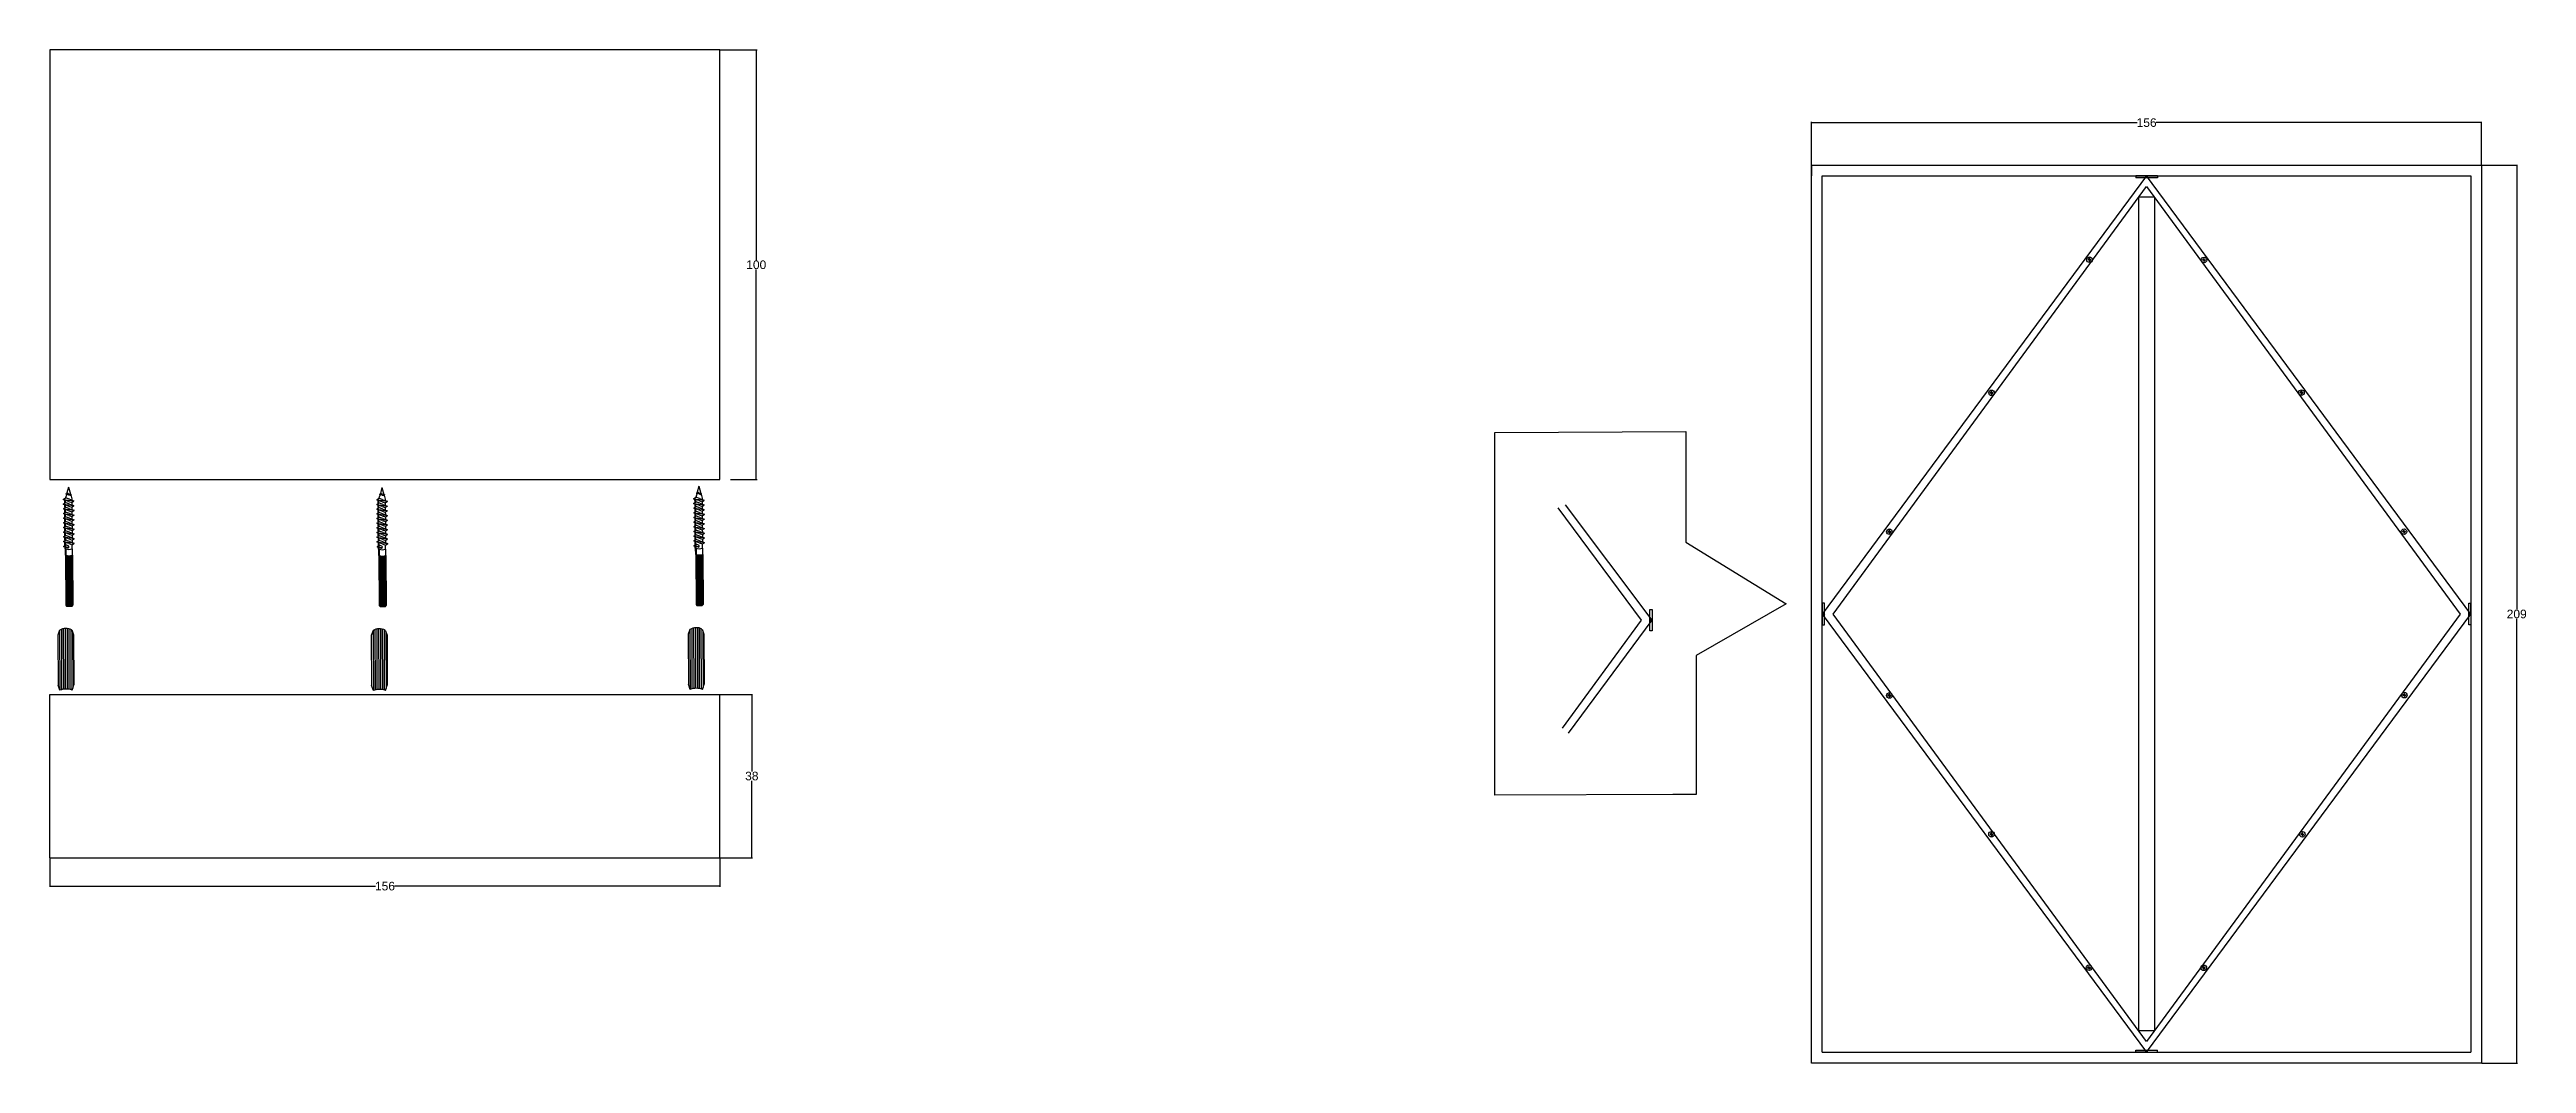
# Model space of a CAD drawing. Header units: inches. Extents: x -8 to 1551, y -417 to 323.
# Drawn here: x 42 to 618, y -354 to -118 of the extents above; entities that cross this region are included whole.
import ezdxf

# ---------------------------------------------------------------- set-up
doc = ezdxf.new("R2010")
doc.units = ezdxf.units.IN
doc.header["$MEASUREMENT"] = 0
doc.linetypes.add('HIDDEN', pattern=[0.375, 0.25, -0.125])
doc.layers.add('NASCOSTE', color=1, linetype='HIDDEN')
doc.layers.add('OGGETTO', color=7, linetype='Continuous')
doc.styles.get("Standard").update_dxf_attribs({"font": 'Arial.ttf'})
doc.dimstyles.get("Standard").update_dxf_attribs({"dimtxt": 0.18, "dimasz": 0.18, "dimexe": 0.18, "dimexo": 0.0625, "dimgap": 0.09, "dimtad": 0, "dimtih": 1, "dimtoh": 1, "dimdec": 4, "dimzin": 0, "dimdsep": 46, "dimtxsty": 'Standard', "dimcen": 0.09, "dimadec": 0, "dimazin": 0, "dimtfac": 1, "dimtdec": 4, "dimtofl": 0, "dimtmove": 0, "dimatfit": 3, "dimfxl": 1, "dimtolj": 1, "dimtzin": 0, "dimarcsym": 0})

msp = doc.modelspace()

# ---------------------------------------------------------------- blocks, each defined once
blk = doc.blocks.new('Vite a croce a testa troncoconica - 10 mm da sopra')
at = {"color": 0, "linetype": 'Continuous'}
for p, q in [((-0.9, 0.9), (-5, 0.9)), ((-0.9, 0.9), (-0.9, 5)), ((0.9, 0.9), (-0.9, 0.9)), ((-0.9, 0.9), (-0.9, -0.9)), ((0.9, 0.9), (0.9, 5)), ((0.9, 0.9), (5, 0.9)), ((0.9, 0.9), (0.9, -0.9)), ((-0.9, -0.9), (-5, -0.9)), ((0.9, -0.9), (-0.9, -0.9)), ((-0.9, -0.9), (-0.9, -5)), ((0.9, -0.9), (0.9, -5)), ((0.9, -0.9), (5, -0.9))]:
    blk.add_line(p, q, dxfattribs=at)
blk.add_circle((0, 0), 9.84, dxfattribs=at)
for start, end in [(169.75965, 190.24035), (79.75965, 100.24035), (349.75965, 10.24035), (259.75965, 280.24035)]:
    blk.add_arc((0, 0), 5.09, start, end, dxfattribs=at)
blk = doc.blocks.new('_ArchTick')
at = {"color": 0, "linetype": 'ByBlock', "const_width": 0.15}
blk.add_lwpolyline([(-0.5, -0.5), (0.5, 0.5)], dxfattribs=at)
blk = doc.blocks.new('*D10')
at = {"color": 0, "lineweight": -2, "transparency": 16777216}
for p, q in [((41.85, -306.38), (41.85, -313.12)), ((197.85, -306.38), (197.85, -313.12)), ((41.85, -312.94), (117.64, -312.94)), ((197.85, -312.94), (122.05, -312.94))]:
    blk.add_line(p, q, dxfattribs=at)
at = {"layer": 'Defpoints', "color": 0, "transparency": 16777216}
for p in [(41.85, -306.31), (197.85, -306.31), (197.85, -312.94)]:
    blk.add_point(p, dxfattribs=at)
at = {"color": 0, "lineweight": -2, "transparency": 16777216, "xscale": 0.18, "yscale": 0.18, "zscale": 0.18, "rotation": 180}
blk.add_blockref('_ArchTick', (41.85, -312.94), dxfattribs=at)
at = {"color": 0, "lineweight": -2, "transparency": 16777216, "xscale": 0.18, "yscale": 0.18, "zscale": 0.18}
blk.add_blockref('_ArchTick', (197.85, -312.94), dxfattribs=at)
at = {"color": 0, "transparency": 16777216, "insert": (119.85, -312.94), "char_height": 2, "attachment_point": 5}
blk.add_mtext('\\A1;156', dxfattribs=at)
blk = doc.blocks.new('*D11')
at = {"color": 0, "lineweight": -2, "transparency": 16777216}
for p, q in [((197.91, -268.31), (205.44, -268.31)), ((205.26, -268.31), (205.26, -286.21)), ((205.26, -306.31), (205.26, -288.42)), ((197.91, -306.31), (205.44, -306.31))]:
    blk.add_line(p, q, dxfattribs=at)
at = {"layer": 'Defpoints', "color": 0, "transparency": 16777216}
for p in [(197.85, -268.31), (205.26, -268.31), (197.85, -306.31)]:
    blk.add_point(p, dxfattribs=at)
at = {"color": 0, "lineweight": -2, "transparency": 16777216, "xscale": 0.18, "yscale": 0.18, "zscale": 0.18}
for p, rotation in [((205.26, -268.31), 90), ((205.26, -306.31), 270)]:
    blk.add_blockref('_ArchTick', p, dxfattribs=dict(at, rotation=rotation))
at = {"color": 0, "transparency": 16777216, "insert": (205.26, -287.31), "char_height": 2, "attachment_point": 5}
blk.add_mtext('\\A1;38', dxfattribs=at)
blk = doc.blocks.new('*D12')
at = {"color": 0, "lineweight": -2, "transparency": 16777216}
for p, q in [((197.91, -118.31), (206.47, -118.31)), ((206.29, -118.31), (206.29, -167.21)), ((206.29, -218.31), (206.29, -169.42)), ((200.32, -218.31), (206.47, -218.31))]:
    blk.add_line(p, q, dxfattribs=at)
at = {"layer": 'Defpoints', "color": 0, "transparency": 16777216}
for p in [(197.85, -118.31), (206.29, -118.31), (200.26, -218.31)]:
    blk.add_point(p, dxfattribs=at)
at = {"color": 0, "lineweight": -2, "transparency": 16777216, "xscale": 0.18, "yscale": 0.18, "zscale": 0.18}
for p, rotation in [((206.29, -118.31), 90), ((206.29, -218.31), 270)]:
    blk.add_blockref('_ArchTick', p, dxfattribs=dict(at, rotation=rotation))
at = {"color": 0, "transparency": 16777216, "insert": (206.29, -168.31), "char_height": 2, "attachment_point": 5}
blk.add_mtext('\\A1;100', dxfattribs=at)
blk = doc.blocks.new('*D13')
at = {"color": 0, "lineweight": -2, "transparency": 16777216}
for p, q in [((452, -145.04), (452, -135.05)), ((452, -135.23), (527.8, -135.23)), ((608, -135.23), (532.21, -135.23)), ((608, -145.04), (608, -135.05))]:
    blk.add_line(p, q, dxfattribs=at)
at = {"layer": 'Defpoints', "color": 0, "transparency": 16777216}
for p in [(608, -135.23), (452, -145.1), (608, -145.1)]:
    blk.add_point(p, dxfattribs=at)
at = {"color": 0, "lineweight": -2, "transparency": 16777216, "xscale": 0.18, "yscale": 0.18, "zscale": 0.18, "rotation": 180}
blk.add_blockref('_ArchTick', (452, -135.23), dxfattribs=at)
at = {"color": 0, "lineweight": -2, "transparency": 16777216, "xscale": 0.18, "yscale": 0.18, "zscale": 0.18}
blk.add_blockref('_ArchTick', (608, -135.23), dxfattribs=at)
at = {"color": 0, "transparency": 16777216, "insert": (530, -135.23), "char_height": 2, "attachment_point": 5}
blk.add_mtext('\\A1;156', dxfattribs=at)
blk = doc.blocks.new('*D14')
at = {"color": 0, "lineweight": -2, "transparency": 16777216}
for p, q in [((608.07, -145.1), (616.35, -145.1)), ((616.17, -145.1), (616.17, -248.5)), ((616.17, -354.1), (616.17, -250.7)), ((608.07, -354.1), (616.35, -354.1))]:
    blk.add_line(p, q, dxfattribs=at)
at = {"layer": 'Defpoints', "color": 0, "transparency": 16777216}
for p in [(608, -145.1), (616.17, -145.1), (608, -354.1)]:
    blk.add_point(p, dxfattribs=at)
at = {"color": 0, "lineweight": -2, "transparency": 16777216, "xscale": 0.18, "yscale": 0.18, "zscale": 0.18}
for p, rotation in [((616.17, -145.1), 90), ((616.17, -354.1), 270)]:
    blk.add_blockref('_ArchTick', p, dxfattribs=dict(at, rotation=rotation))
at = {"color": 0, "transparency": 16777216, "insert": (616.17, -249.6), "char_height": 2, "attachment_point": 5}
blk.add_mtext('\\A1;209', dxfattribs=at)

# ---------------------------------------------------------------- dimensions: what is measured, and where the dimension line sits
for base, p1, p2, picture, middle in [((206.29, -118.31), (200.26, -218.31), (197.85, -118.31), '*D12', (206.29, -168.31)), ((205.26, -268.31), (197.85, -306.31), (197.85, -268.31), '*D11', (205.26, -287.31))]:
    dim = msp.add_linear_dim(base=base, p1=p1, p2=p2, angle=90, dimstyle='Standard', override={"dimtxt": 2, "dimdec": 0, "dimblk1": 'ArchTick', "dimblk2": 'ArchTick', "dimsah": 1})
    dim.commit()
    dim.dimension.update_dxf_attribs({"geometry": picture, "text_midpoint": middle, "dimtype": 160})
dim = msp.add_linear_dim(base=(608, -135.23), p1=(452, -145.1), p2=(608, -145.1), dimstyle='Standard', override={"dimtxt": 2, "dimdec": 0, "dimblk1": 'ArchTick', "dimblk2": 'ArchTick', "dimsah": 1})
dim.commit()
dim.dimension.update_dxf_attribs({"geometry": '*D13', "text_midpoint": (530, -135.23)})
dim = msp.add_linear_dim(base=(616.17, -145.1), p1=(608, -354.1), p2=(608, -145.1), angle=90, dimstyle='Standard', override={"dimtxt": 2, "dimdec": 0, "dimblk1": 'ArchTick', "dimblk2": 'ArchTick', "dimsah": 1})
dim.commit()
dim.dimension.update_dxf_attribs({"geometry": '*D14', "text_midpoint": (616.17, -249.6)})
dim = msp.add_linear_dim(base=(197.85, -312.94), p1=(41.85, -306.31), p2=(197.85, -306.31), dimstyle='Standard', override={"dimtxt": 2, "dimdec": 0, "dimblk1": 'ArchTick', "dimblk2": 'ArchTick', "dimsah": 1})
dim.commit()
dim.dimension.update_dxf_attribs({"geometry": '*D10', "text_midpoint": (119.85, -312.94), "dimtype": 160})

# ---------------------------------------------------------------- linework, layer by layer
for p, q in [((197.85, -118.31), (41.85, -118.31)), ((41.85, -118.31), (41.85, -218.31)), ((197.85, -218.31), (197.85, -118.31)), ((452, -145.1), (608, -145.1)), ((452, -354.1), (452, -145.1)), ((452, -145.1), (452, -147.6)), ((454.5, -147.6), (605.5, -147.6)), ((454.5, -351.6), (454.5, -147.6)), ((530, -147.6), (454.5, -249.6)), ((532.5, -147.6), (527.5, -147.6)), ((527.5, -147.6), (527.5, -148.1)), ((532.5, -148.1), (527.5, -148.1)), ((605.5, -249.6), (530, -147.6)), ((530, -147.6), (532.5, -147.6)), ((532.5, -147.6), (532.5, -148.1)), ((605.5, -147.6), (605.5, -351.6)), ((608, -145.1), (608, -354.1)), ((457, -249.6), (530, -150.1)), ((531.84, -152.6), (528.17, -152.6)), ((528.17, -346.6), (528.17, -152.6)), ((530, -150.1), (603, -249.6)), ((531.84, -152.6), (531.84, -346.6)), ((378.23, -207.31), (422.69, -207.12)), ((378.23, -291.77), (378.23, -207.31)), ((422.69, -207.12), (422.69, -232.88)), ((41.85, -218.31), (197.85, -218.31)), ((392.91, -224.85), (412.35, -251.02)), ((414.85, -251.02), (394.73, -224.16)), ((422.69, -232.88), (446.07, -247.26)), ((446.07, -247.26), (425.09, -259.24)), ((454.5, -249.6), (454.5, -247.1)), ((454.5, -247.1), (454.5, -252.1)), ((455, -247.1), (454.5, -247.1)), ((455, -252.1), (455, -247.1)), ((605, -252.1), (605, -247.1)), ((605, -247.1), (605.5, -247.1)), ((605.5, -249.6), (605.5, -247.1)), ((605.5, -247.1), (605.5, -252.1)), ((44.1, -253.35), (43.66, -254.49)), ((44.1, -253.35), (44.16, -267.33)), ((44.53, -253.14), (44.56, -267.2)), ((44.96, -253.01), (44.98, -267.1)), ((45.39, -252.95), (45.41, -267.06)), ((45.83, -252.95), (45.84, -267.06)), ((46.24, -253.02), (46.27, -267.11)), ((46.67, -253.15), (46.7, -267.21)), ((46.91, -253.25), (47.35, -254.47)), ((117.08, -253.43), (116.64, -254.58)), ((117.08, -253.43), (117.14, -267.41)), ((117.51, -253.23), (117.53, -267.28)), ((117.94, -253.1), (117.95, -267.19)), ((118.36, -253.04), (118.39, -267.14)), ((118.81, -253.04), (118.82, -267.14)), ((119.22, -253.1), (119.25, -267.19)), ((119.65, -253.23), (119.67, -267.3)), ((119.89, -253.34), (120.32, -254.55)), ((190.85, -253.18), (190.41, -254.32)), ((190.85, -253.18), (190.91, -267.16)), ((191.28, -252.98), (191.31, -267.03)), ((191.71, -252.85), (191.73, -266.94)), ((192.13, -252.79), (192.16, -266.89)), ((192.58, -252.79), (192.59, -266.89)), ((192.99, -252.85), (193.02, -266.94)), ((193.42, -252.98), (193.45, -267.04)), ((193.66, -253.09), (194.1, -254.3)), ((193.85, -253.62), (193.91, -266.67)), ((412.35, -251.02), (393.89, -276.19)), ((395.37, -277.33), (414.85, -251.02)), ((414.35, -253.52), (414.35, -248.52)), ((414.35, -248.52), (414.85, -248.52)), ((414.85, -253.52), (414.35, -253.52)), ((414.85, -248.52), (414.85, -253.52)), ((454.5, -249.6), (530, -351.6)), ((454.5, -252.1), (455, -252.1)), ((530, -349.1), (457, -249.6)), ((530, -351.6), (605.5, -249.6)), ((603, -249.6), (530, -349.1)), ((605.5, -252.1), (605, -252.1)), ((43.66, -254.49), (43.73, -266.12)), ((47.1, -253.79), (47.16, -266.84)), ((47.35, -254.47), (47.42, -266.09)), ((116.64, -254.58), (116.7, -266.2)), ((120.08, -253.87), (120.13, -266.92)), ((120.32, -254.55), (120.39, -266.18)), ((190.41, -254.32), (190.48, -265.95)), ((194.1, -254.3), (194.16, -265.93)), ((425.09, -259.24), (425.09, -291.58)), ((41.85, -306.31), (41.85, -268.31)), ((41.85, -268.31), (197.85, -268.31)), ((44.16, -267.33), (43.73, -266.12)), ((47, -267.31), (47.42, -266.09)), ((117.14, -267.41), (116.7, -266.2)), ((119.97, -267.4), (120.39, -266.18)), ((190.91, -267.16), (190.48, -265.95)), ((193.74, -267.15), (194.16, -265.93)), ((197.85, -306.31), (197.85, -268.31)), ((420.89, -291.58), (378.23, -291.77)), ((425.09, -291.58), (419.69, -291.58)), ((41.85, -306.31), (197.85, -306.31)), ((452, -354.1), (452, -351.6)), ((454.5, -351.6), (605.5, -351.6)), ((527.5, -351.6), (527.5, -351.1)), ((527.5, -351.1), (532.5, -351.1)), ((530, -351.6), (527.5, -351.6)), ((527.5, -351.6), (532.5, -351.6)), ((531.84, -346.6), (528.17, -346.6)), ((532.5, -351.6), (532.5, -351.1)), ((608, -354.1), (452, -354.1))]:
    msp.add_line(p, q)
at = {"color": 7}
for p, q in [((44.95, -222.92), (45.45, -222.57)), ((46.2, -223.37), (44.95, -222.92)), ((44.95, -222.92), (47.44, -223.28)), ((44.96, -224.01), (45.45, -223.66)), ((46.2, -224.46), (44.96, -224.01)), ((44.96, -224.01), (47.44, -224.37)), ((44.97, -225.11), (45.46, -224.75)), ((45.28, -223.66), (45.28, -223.1)), ((45.29, -224.76), (45.28, -224.19)), ((45.75, -221.67), (45.45, -222.57)), ((46.36, -222.9), (45.45, -222.57)), ((45.45, -223.66), (45.45, -223.1)), ((46.37, -223.99), (45.45, -223.66)), ((45.46, -224.75), (45.46, -224.19)), ((46.38, -225.08), (45.46, -224.75)), ((46.19, -221.82), (45.57, -221.6)), ((45.57, -221.6), (46.81, -221.78)), ((46.18, -220.04), (45.81, -221.42)), ((46.27, -221.59), (45.81, -221.42)), ((46.18, -220.04), (46.64, -221.72)), ((46.19, -221.82), (46.56, -221.95)), ((46.2, -223.37), (46.94, -223.63)), ((46.2, -224.46), (46.95, -224.72)), ((46.27, -221.59), (46.81, -221.78)), ((46.36, -222.9), (47.44, -223.28)), ((46.37, -223.99), (47.44, -224.37)), ((46.56, -221.95), (46.81, -221.78)), ((46.68, -221.87), (46.94, -222.81)), ((46.94, -222.81), (46.94, -223.1)), ((46.94, -223.63), (47.44, -223.28)), ((46.94, -223.63), (46.95, -224.19)), ((46.95, -224.72), (47.44, -224.37)), ((46.95, -224.72), (46.95, -225.29)), ((117.93, -223.01), (118.42, -222.65)), ((119.17, -223.45), (117.93, -223.01)), ((117.93, -223.01), (120.41, -223.36)), ((117.93, -224.1), (118.43, -223.75)), ((119.18, -224.54), (117.93, -224.1)), ((117.93, -224.1), (120.42, -224.46)), ((117.94, -225.19), (118.44, -224.84)), ((118.25, -223.75), (118.25, -223.18)), ((118.26, -224.84), (118.26, -224.28)), ((118.73, -221.75), (118.42, -222.65)), ((119.34, -222.98), (118.42, -222.65)), ((118.43, -223.75), (118.43, -223.18)), ((119.35, -224.07), (118.43, -223.75)), ((118.44, -224.84), (118.43, -224.27)), ((119.35, -225.17), (118.44, -224.84)), ((119.16, -221.91), (118.54, -221.68)), ((118.54, -221.68), (119.78, -221.86)), ((119.15, -220.12), (118.79, -221.51)), ((119.25, -221.67), (118.79, -221.51)), ((119.15, -220.12), (119.61, -221.8)), ((119.16, -221.91), (119.54, -222.04)), ((119.17, -223.45), (119.92, -223.72)), ((119.18, -224.54), (119.92, -224.81)), ((119.25, -221.67), (119.78, -221.86)), ((119.34, -222.98), (120.41, -223.36)), ((119.35, -224.07), (120.42, -224.46)), ((119.54, -222.04), (119.78, -221.86)), ((119.65, -221.96), (119.91, -222.9)), ((119.91, -222.9), (119.91, -223.19)), ((119.92, -223.72), (120.41, -223.36)), ((119.92, -223.72), (119.92, -224.28)), ((119.92, -224.81), (120.42, -224.46)), ((119.92, -224.81), (119.93, -225.37)), ((191.7, -222.75), (192.2, -222.4)), ((192.95, -223.2), (191.7, -222.75)), ((191.7, -222.75), (194.19, -223.11)), ((191.71, -223.85), (192.2, -223.5)), ((192.95, -224.29), (191.71, -223.85)), ((191.71, -223.85), (194.19, -224.2)), ((191.72, -224.94), (192.21, -224.59)), ((192.03, -223.5), (192.02, -222.93)), ((192.03, -224.59), (192.03, -224.02)), ((192.5, -221.5), (192.2, -222.4)), ((193.11, -222.73), (192.2, -222.4)), ((192.2, -223.5), (192.2, -222.93)), ((193.12, -223.82), (192.2, -223.5)), ((192.21, -224.59), (192.21, -224.02)), ((193.13, -224.91), (192.21, -224.59)), ((192.94, -221.65), (192.32, -221.43)), ((192.32, -221.43), (193.56, -221.61)), ((192.92, -219.87), (192.56, -221.26)), ((193.02, -221.42), (192.56, -221.26)), ((192.92, -219.87), (193.39, -221.55)), ((192.94, -221.65), (193.31, -221.79)), ((192.95, -223.2), (193.69, -223.46)), ((192.95, -224.29), (193.7, -224.56)), ((193.02, -221.42), (193.56, -221.61)), ((193.11, -222.73), (194.19, -223.11)), ((193.12, -223.82), (194.19, -224.2)), ((193.31, -221.79), (193.56, -221.61)), ((193.43, -221.7), (193.69, -222.65)), ((193.69, -222.65), (193.69, -222.94)), ((193.69, -223.46), (194.19, -223.11)), ((193.69, -223.46), (193.7, -224.03)), ((193.7, -224.56), (194.19, -224.2)), ((193.7, -224.56), (193.7, -225.12)), ((46.21, -225.55), (44.97, -225.11)), ((44.97, -225.11), (47.45, -225.46)), ((44.97, -226.2), (45.47, -225.85)), ((46.22, -226.64), (44.97, -226.2)), ((44.97, -226.2), (47.46, -226.56)), ((44.98, -227.29), (45.48, -226.94)), ((46.22, -227.73), (44.98, -227.29)), ((44.98, -227.29), (47.47, -227.65)), ((44.99, -228.38), (45.48, -228.03)), ((46.23, -228.82), (44.99, -228.38)), ((44.99, -228.38), (47.47, -228.74)), ((45, -229.47), (45.49, -229.12)), ((46.24, -229.92), (45, -229.47)), ((45, -229.47), (47.48, -229.83)), ((45, -230.56), (45.5, -230.21)), ((46.25, -231.01), (45, -230.56)), ((45, -230.56), (47.49, -230.92)), ((45.29, -225.85), (45.29, -225.28)), ((45.3, -226.94), (45.3, -226.38)), ((45.31, -228.03), (45.3, -227.47)), ((45.31, -229.12), (45.31, -228.56)), ((45.32, -230.22), (45.32, -229.65)), ((45.47, -225.85), (45.46, -225.28)), ((46.38, -226.17), (45.47, -225.85)), ((45.48, -226.94), (45.47, -226.37)), ((46.39, -227.27), (45.48, -226.94)), ((45.48, -228.03), (45.48, -227.47)), ((46.4, -228.36), (45.48, -228.03)), ((45.49, -229.12), (45.49, -228.56)), ((46.41, -229.45), (45.49, -229.12)), ((45.5, -230.21), (45.49, -229.65)), ((46.41, -230.54), (45.5, -230.21)), ((46.21, -225.55), (46.96, -225.81)), ((46.22, -226.64), (46.96, -226.91)), ((46.22, -227.73), (46.97, -228)), ((46.23, -228.82), (46.98, -229.09)), ((46.24, -229.92), (46.99, -230.18)), ((46.38, -225.08), (47.45, -225.46)), ((46.38, -226.17), (47.46, -226.56)), ((46.39, -227.27), (47.47, -227.65)), ((46.4, -228.36), (47.47, -228.74)), ((46.41, -229.45), (47.48, -229.83)), ((46.41, -230.54), (47.49, -230.92)), ((46.96, -225.81), (47.45, -225.46)), ((46.96, -225.81), (46.96, -226.38)), ((46.96, -226.91), (47.46, -226.56)), ((46.96, -226.91), (46.97, -227.47)), ((46.97, -228), (47.47, -227.65)), ((46.97, -228), (46.97, -228.56)), ((46.98, -229.09), (47.47, -228.74)), ((46.98, -229.09), (46.98, -229.65)), ((46.99, -230.18), (47.48, -229.83)), ((46.99, -230.18), (46.99, -230.75)), ((119.19, -225.63), (117.94, -225.19)), ((117.94, -225.19), (120.43, -225.55)), ((117.95, -226.28), (118.44, -225.93)), ((119.19, -226.72), (117.95, -226.28)), ((117.95, -226.28), (120.43, -226.64)), ((117.96, -227.37), (118.45, -227.02)), ((119.2, -227.82), (117.96, -227.37)), ((117.96, -227.37), (120.44, -227.73)), ((117.96, -228.47), (118.46, -228.11)), ((119.21, -228.91), (117.96, -228.47)), ((117.96, -228.47), (120.45, -228.82)), ((117.97, -229.56), (118.46, -229.21)), ((119.21, -230), (117.97, -229.56)), ((117.97, -229.56), (120.45, -229.92)), ((117.98, -230.65), (118.47, -230.3)), ((119.22, -231.09), (117.98, -230.65)), ((117.98, -230.65), (120.46, -231.01)), ((118.27, -225.93), (118.26, -225.37)), ((118.27, -227.02), (118.27, -226.46)), ((118.28, -228.12), (118.28, -227.55)), ((118.29, -229.21), (118.29, -228.64)), ((118.3, -230.3), (118.29, -229.74)), ((118.44, -225.93), (118.44, -225.37)), ((119.36, -226.26), (118.44, -225.93)), ((118.45, -227.02), (118.45, -226.46)), ((119.37, -227.35), (118.45, -227.02)), ((118.46, -228.11), (118.45, -227.55)), ((119.37, -228.44), (118.46, -228.11)), ((118.46, -229.21), (118.46, -228.64)), ((119.38, -229.53), (118.46, -229.21)), ((118.47, -230.3), (118.47, -229.73)), ((119.39, -230.62), (118.47, -230.3)), ((119.19, -225.63), (119.93, -225.9)), ((119.19, -226.72), (119.94, -226.99)), ((119.2, -227.82), (119.95, -228.08)), ((119.21, -228.91), (119.95, -229.17)), ((119.21, -230), (119.96, -230.27)), ((119.35, -225.17), (120.43, -225.55)), ((119.36, -226.26), (120.43, -226.64)), ((119.37, -227.35), (120.44, -227.73)), ((119.37, -228.44), (120.45, -228.82)), ((119.38, -229.53), (120.45, -229.92)), ((119.39, -230.62), (120.46, -231.01)), ((119.93, -225.9), (120.43, -225.55)), ((119.93, -225.9), (119.94, -226.46)), ((119.94, -226.99), (120.43, -226.64)), ((119.94, -226.99), (119.94, -227.55)), ((119.95, -228.08), (120.44, -227.73)), ((119.95, -228.08), (119.95, -228.65)), ((119.95, -229.17), (120.45, -228.82)), ((119.95, -229.17), (119.96, -229.74)), ((119.96, -230.27), (120.45, -229.92)), ((119.96, -230.27), (119.96, -230.83)), ((192.96, -225.38), (191.72, -224.94)), ((191.72, -224.94), (194.2, -225.3)), ((191.72, -226.03), (192.22, -225.68)), ((192.97, -226.47), (191.72, -226.03)), ((191.72, -226.03), (194.21, -226.39)), ((191.73, -227.12), (192.22, -226.77)), ((192.97, -227.57), (191.73, -227.12)), ((191.73, -227.12), (194.21, -227.48)), ((191.74, -228.21), (192.23, -227.86)), ((192.98, -228.66), (191.74, -228.21)), ((191.74, -228.21), (194.22, -228.57)), ((191.74, -229.31), (192.24, -228.95)), ((192.99, -229.75), (191.74, -229.31)), ((191.74, -229.31), (194.23, -229.66)), ((191.75, -230.4), (192.25, -230.05)), ((193, -230.84), (191.75, -230.4)), ((191.75, -230.4), (194.24, -230.76)), ((192.04, -225.68), (192.04, -225.12)), ((192.05, -226.77), (192.05, -226.21)), ((192.06, -227.86), (192.05, -227.3)), ((192.06, -228.96), (192.06, -228.39)), ((192.07, -230.05), (192.07, -229.48)), ((192.08, -231.14), (192.07, -230.58)), ((192.22, -225.68), (192.21, -225.12)), ((193.13, -226.01), (192.22, -225.68)), ((192.22, -226.77), (192.22, -226.21)), ((193.14, -227.1), (192.22, -226.77)), ((192.23, -227.86), (192.23, -227.3)), ((193.15, -228.19), (192.23, -227.86)), ((192.24, -228.95), (192.23, -228.39)), ((193.15, -229.28), (192.24, -228.95)), ((192.25, -230.05), (192.24, -229.48)), ((193.16, -230.37), (192.25, -230.05)), ((192.25, -231.14), (192.25, -230.57)), ((192.96, -225.38), (193.71, -225.65)), ((192.97, -226.47), (193.71, -226.74)), ((192.97, -227.57), (193.72, -227.83)), ((192.98, -228.66), (193.73, -228.92)), ((192.99, -229.75), (193.73, -230.02)), ((193.13, -224.91), (194.2, -225.3)), ((193.13, -226.01), (194.21, -226.39)), ((193.14, -227.1), (194.21, -227.48)), ((193.15, -228.19), (194.22, -228.57)), ((193.15, -229.28), (194.23, -229.66)), ((193.16, -230.37), (194.24, -230.76)), ((193.71, -225.65), (194.2, -225.3)), ((193.71, -225.65), (193.71, -226.21)), ((193.71, -226.74), (194.21, -226.39)), ((193.71, -226.74), (193.72, -227.3)), ((193.72, -227.83), (194.21, -227.48)), ((193.72, -227.83), (193.72, -228.39)), ((193.73, -228.92), (194.22, -228.57)), ((193.73, -228.92), (193.73, -229.49)), ((193.73, -230.02), (194.23, -229.66)), ((193.73, -230.02), (193.74, -230.58)), ((45.01, -231.66), (45.5, -231.31)), ((46.25, -232.1), (45.01, -231.66)), ((45.01, -231.66), (47.49, -232.02)), ((45.02, -232.75), (45.51, -232.4)), ((46.26, -233.19), (45.02, -232.75)), ((45.02, -232.75), (47.5, -233.11)), ((45.03, -233.85), (45.52, -233.5)), ((45.03, -233.85), (46.27, -234.03)), ((46.1, -234.23), (45.03, -233.85)), ((45.33, -231.31), (45.32, -230.74)), ((45.34, -232.4), (45.33, -231.84)), ((45.35, -234.42), (45.34, -232.93)), ((45.5, -231.31), (45.5, -230.74)), ((46.42, -231.63), (45.5, -231.31)), ((45.51, -232.4), (45.51, -231.83)), ((46.43, -232.72), (45.51, -232.4)), ((45.52, -234.42), (45.51, -232.93)), ((46.12, -233.72), (45.52, -233.5)), ((46.25, -231.01), (46.99, -231.27)), ((46.25, -232.1), (47, -232.37)), ((46.26, -233.19), (47.01, -233.46)), ((46.42, -231.63), (47.49, -232.02)), ((46.43, -232.72), (47.5, -233.11)), ((46.99, -231.27), (47.49, -230.92)), ((46.99, -231.27), (47, -231.84)), ((47, -232.37), (47.49, -232.02)), ((47, -232.37), (47, -232.93)), ((47.01, -233.46), (47.5, -233.11)), ((47.01, -234.41), (47.01, -233.46)), ((117.98, -231.74), (118.48, -231.39)), ((119.23, -232.18), (117.98, -231.74)), ((117.98, -231.74), (120.47, -232.1)), ((117.99, -232.83), (118.49, -232.48)), ((119.23, -233.28), (117.99, -232.83)), ((117.99, -232.83), (120.48, -233.19)), ((118, -233.94), (118.5, -233.59)), ((118, -233.94), (119.24, -234.12)), ((119.07, -234.32), (118, -233.94)), ((118.3, -231.39), (118.3, -230.83)), ((118.31, -232.48), (118.31, -231.92)), ((118.32, -234.5), (118.31, -233.01)), ((118.48, -231.39), (118.47, -230.83)), ((119.39, -231.72), (118.48, -231.39)), ((118.49, -232.48), (118.48, -231.92)), ((119.4, -232.81), (118.49, -232.48)), ((118.5, -234.5), (118.49, -233.01)), ((119.09, -233.8), (118.5, -233.59)), ((119.22, -231.09), (119.97, -231.36)), ((119.23, -232.18), (119.97, -232.45)), ((119.23, -233.28), (119.98, -233.54)), ((119.39, -231.72), (120.47, -232.1)), ((119.4, -232.81), (120.48, -233.19)), ((119.97, -231.36), (120.46, -231.01)), ((119.97, -231.36), (119.97, -231.92)), ((119.97, -232.45), (120.47, -232.1)), ((119.97, -232.45), (119.98, -233.01)), ((119.98, -233.54), (120.48, -233.19)), ((119.99, -234.49), (119.98, -233.54)), ((191.76, -231.49), (192.25, -231.14)), ((193, -231.93), (191.76, -231.49)), ((191.76, -231.49), (194.24, -231.85)), ((191.77, -232.58), (192.26, -232.23)), ((193.01, -233.02), (191.77, -232.58)), ((191.77, -232.58), (194.25, -232.94)), ((191.78, -233.69), (192.27, -233.34)), ((191.78, -233.69), (193.02, -233.87)), ((192.84, -234.07), (191.78, -233.69)), ((192.08, -232.23), (192.08, -231.67)), ((192.1, -234.25), (192.09, -232.76)), ((193.17, -231.47), (192.25, -231.14)), ((192.26, -232.23), (192.26, -231.67)), ((193.18, -232.56), (192.26, -232.23)), ((192.27, -234.25), (192.26, -232.76)), ((192.87, -233.55), (192.27, -233.34)), ((193, -230.84), (193.74, -231.11)), ((193, -231.93), (193.75, -232.2)), ((193.01, -233.02), (193.76, -233.29)), ((193.17, -231.47), (194.24, -231.85)), ((193.18, -232.56), (194.25, -232.94)), ((193.74, -231.11), (194.24, -230.76)), ((193.74, -231.11), (193.74, -231.67)), ((193.75, -232.2), (194.24, -231.85)), ((193.75, -232.2), (193.75, -232.76)), ((193.76, -233.29), (194.25, -232.94)), ((193.76, -234.24), (193.76, -233.29))]:
    msp.add_line(p, q, dxfattribs=at)
at = {"color": 0}
for p, q in [((45.35, -234.42), (45.36, -235.91)), ((45.45, -235.91), (45.52, -247.54)), ((45.45, -235.91), (45.52, -247.54)), ((45.52, -234.42), (45.53, -235.91)), ((47.01, -234.41), (47.02, -235.9)), ((47.02, -235.9), (47.11, -235.9)), ((47.11, -235.9), (47.19, -247.53)), ((118.32, -234.5), (118.33, -235.99)), ((118.42, -235.99), (118.5, -247.63)), ((118.42, -235.99), (118.5, -247.63)), ((118.5, -234.5), (118.51, -235.99)), ((119.99, -234.49), (120, -235.98)), ((120, -235.98), (120.08, -235.98)), ((120.08, -235.98), (120.16, -247.62)), ((192.1, -234.25), (192.11, -235.74)), ((192.19, -235.74), (192.27, -247.37)), ((192.19, -235.74), (192.27, -247.37)), ((192.27, -234.25), (192.28, -235.74)), ((193.76, -234.24), (193.77, -235.73)), ((193.77, -235.73), (193.86, -235.73)), ((193.86, -235.73), (193.93, -247.36))]:
    msp.add_line(p, q, dxfattribs=at)
at = {"linetype": 'Continuous'}
for centre, radius, start, end in [((46.26, -233.6), 2.86, 253.43047, 287.31131), ((46.26, -233.6), 2.64, 252.43591, 288.30587), ((46.26, -232.5), 2.05, 249.09057, 291.65121), ((46.26, -233.6), 2.42, 252.43591, 288.30587), ((119.24, -233.68), 2.86, 253.43047, 287.31131), ((119.24, -233.68), 2.64, 252.43591, 288.30587), ((119.23, -232.59), 2.05, 249.09057, 291.65121), ((119.24, -233.68), 2.42, 252.43591, 288.30587), ((193.01, -233.43), 2.86, 253.43047, 287.31131), ((193.01, -233.43), 3.07, 254.66988, 286.0719), ((193.01, -233.43), 2.64, 252.43591, 288.30587), ((193, -232.34), 2.05, 249.09057, 291.65121), ((193.01, -233.43), 2.42, 252.43591, 288.30587), ((46.26, -233.6), 3.07, 254.66988, 286.0719), ((46.26, -233.6), 3.29, 255.73835, 285.00343), ((46.26, -233.6), 3.51, 256.66929, 284.07249), ((46.26, -233.6), 3.73, 257.48787, 283.25391), ((46.26, -233.6), 3.95, 258.21344, 282.52834), ((46.26, -233.6), 4.17, 258.86109, 281.88069), ((46.26, -233.6), 4.39, 259.44282, 281.29896), ((46.26, -233.6), 4.61, 259.96826, 280.77352), ((46.26, -233.6), 4.83, 260.44524, 280.29654), ((46.26, -233.6), 5.05, 260.8802, 279.86158), ((46.26, -233.6), 5.27, 261.27848, 279.4633), ((46.26, -233.6), 5.48, 261.64455, 279.09723), ((46.26, -233.6), 5.7, 261.98219, 278.75959), ((46.26, -233.6), 5.92, 262.29458, 278.4472), ((46.26, -233.6), 6.14, 262.58448, 278.1573), ((46.26, -233.6), 6.36, 262.85422, 277.88756), ((46.26, -233.6), 6.58, 263.10585, 277.63593), ((46.26, -233.6), 6.8, 263.34114, 277.40064), ((46.26, -233.6), 7.02, 263.56163, 277.18015), ((46.26, -233.6), 7.24, 263.76868, 276.9731), ((46.26, -233.6), 7.46, 263.96349, 276.77829), ((46.26, -233.6), 7.68, 264.14711, 276.59468), ((46.26, -233.6), 7.89, 264.32047, 276.42131), ((46.26, -233.6), 8.11, 264.48442, 276.25736), ((46.26, -233.6), 8.33, 264.63971, 276.10207), ((46.26, -233.6), 8.55, 264.787, 275.95478), ((119.24, -233.68), 3.07, 254.66988, 286.0719), ((119.24, -233.68), 3.29, 255.73835, 285.00343), ((119.24, -233.68), 3.51, 256.66929, 284.07249), ((119.24, -233.68), 3.73, 257.48787, 283.25391), ((119.24, -233.68), 3.95, 258.21344, 282.52834), ((119.24, -233.68), 4.17, 258.86109, 281.88069), ((119.24, -233.68), 4.39, 259.44282, 281.29896), ((119.24, -233.68), 4.61, 259.96826, 280.77352), ((119.24, -233.68), 4.83, 260.44524, 280.29654), ((119.24, -233.68), 5.05, 260.8802, 279.86158), ((119.24, -233.68), 5.27, 261.27848, 279.4633), ((119.24, -233.68), 5.48, 261.64455, 279.09723), ((119.24, -233.68), 5.7, 261.98219, 278.75959), ((119.24, -233.68), 5.92, 262.29458, 278.4472), ((119.24, -233.68), 6.14, 262.58448, 278.1573), ((119.24, -233.68), 6.36, 262.85422, 277.88756), ((119.24, -233.68), 6.58, 263.10585, 277.63593), ((119.24, -233.68), 6.8, 263.34114, 277.40064), ((119.24, -233.68), 7.02, 263.56163, 277.18015), ((119.24, -233.68), 7.24, 263.76868, 276.9731), ((119.24, -233.68), 7.46, 263.96349, 276.77829), ((119.24, -233.68), 7.68, 264.14711, 276.59468), ((119.24, -233.68), 7.89, 264.32047, 276.42131), ((119.24, -233.68), 8.11, 264.48442, 276.25736), ((119.24, -233.68), 8.33, 264.63971, 276.10207), ((119.24, -233.68), 8.55, 264.787, 275.95478), ((193.01, -233.43), 3.29, 255.73835, 285.00343), ((193.01, -233.43), 3.51, 256.66929, 284.07249), ((193.01, -233.43), 3.73, 257.48787, 283.25391), ((193.01, -233.43), 3.95, 258.21344, 282.52834), ((193.01, -233.43), 4.17, 258.86109, 281.88069), ((193.01, -233.43), 4.39, 259.44282, 281.29896), ((193.01, -233.43), 4.61, 259.96826, 280.77352), ((193.01, -233.43), 4.83, 260.44524, 280.29654), ((193.01, -233.43), 5.05, 260.8802, 279.86158), ((193.01, -233.43), 5.27, 261.27848, 279.4633), ((193.01, -233.43), 5.48, 261.64455, 279.09723), ((193.01, -233.43), 5.7, 261.98219, 278.75959), ((193.01, -233.43), 5.92, 262.29458, 278.4472), ((193.01, -233.43), 6.14, 262.58448, 278.1573), ((193.01, -233.43), 6.36, 262.85422, 277.88756), ((193.01, -233.43), 6.58, 263.10585, 277.63593), ((193.01, -233.43), 6.8, 263.34114, 277.40064), ((193.01, -233.43), 7.02, 263.56163, 277.18015), ((193.01, -233.43), 7.24, 263.76868, 276.9731), ((193.01, -233.43), 7.46, 263.96349, 276.77829), ((193.01, -233.43), 7.68, 264.14711, 276.59468), ((193.01, -233.43), 7.89, 264.32047, 276.42131), ((193.01, -233.43), 8.11, 264.48442, 276.25736), ((193.01, -233.43), 8.33, 264.63971, 276.10207), ((193.01, -233.43), 8.55, 264.787, 275.95478), ((193.01, -233.43), 8.77, 264.9269, 275.81488), ((46.26, -233.6), 8.77, 264.9269, 275.81488), ((46.26, -233.6), 8.99, 265.05995, 275.68183), ((46.26, -233.6), 9.21, 265.18665, 275.55513), ((46.26, -233.6), 9.43, 265.30743, 275.43435), ((46.26, -233.6), 9.65, 265.42271, 275.31907), ((46.26, -233.6), 9.87, 265.53284, 275.20894), ((46.26, -233.6), 10.09, 265.63818, 275.1036), ((46.26, -233.6), 10.3, 265.73902, 275.00276), ((46.26, -233.6), 10.52, 265.83565, 274.90613), ((46.26, -233.6), 10.74, 265.92833, 274.81345), ((46.26, -233.6), 10.96, 266.01729, 274.72449), ((46.26, -233.6), 11.18, 266.10275, 274.63903), ((46.26, -233.6), 11.4, 266.18492, 274.55686), ((46.26, -233.6), 11.62, 266.26399, 274.47779), ((46.26, -233.6), 11.84, 266.34012, 274.40166), ((46.26, -233.6), 12.06, 266.41348, 274.3283), ((46.26, -233.6), 12.28, 266.48421, 274.25757), ((46.26, -233.6), 12.5, 266.55246, 274.18932), ((46.26, -233.6), 12.71, 266.61835, 274.12344), ((46.26, -233.6), 12.93, 266.682, 274.05978), ((46.26, -233.6), 13.15, 266.74353, 273.99825), ((46.26, -233.6), 13.37, 266.80303, 273.93875), ((46.26, -233.6), 13.59, 266.86062, 273.88116), ((46.26, -233.6), 13.81, 266.91637, 273.82541), ((119.24, -233.68), 8.77, 264.9269, 275.81488), ((119.24, -233.68), 8.99, 265.05995, 275.68183), ((119.24, -233.68), 9.21, 265.18665, 275.55513), ((119.24, -233.68), 9.43, 265.30743, 275.43435), ((119.24, -233.68), 9.65, 265.42271, 275.31907), ((119.24, -233.68), 9.87, 265.53284, 275.20894), ((119.24, -233.68), 10.09, 265.63818, 275.1036), ((119.24, -233.68), 10.3, 265.73902, 275.00276), ((119.24, -233.68), 10.52, 265.83565, 274.90613), ((119.24, -233.68), 10.74, 265.92833, 274.81345), ((119.24, -233.68), 10.96, 266.01729, 274.72449), ((119.24, -233.68), 11.18, 266.10275, 274.63903), ((119.24, -233.68), 11.4, 266.18492, 274.55686), ((119.24, -233.68), 11.62, 266.26399, 274.47779), ((119.24, -233.68), 11.84, 266.34012, 274.40166), ((119.24, -233.68), 12.06, 266.41348, 274.3283), ((119.24, -233.68), 12.28, 266.48421, 274.25757), ((119.24, -233.68), 12.5, 266.55246, 274.18932), ((119.24, -233.68), 12.71, 266.61835, 274.12344), ((119.24, -233.68), 12.93, 266.682, 274.05978), ((119.24, -233.68), 13.15, 266.74353, 273.99825), ((119.24, -233.68), 13.37, 266.80303, 273.93875), ((119.24, -233.68), 13.59, 266.86062, 273.88116), ((119.24, -233.68), 13.81, 266.91637, 273.82541), ((193.01, -233.43), 8.99, 265.05995, 275.68183), ((193.01, -233.43), 9.21, 265.18665, 275.55513), ((193.01, -233.43), 9.43, 265.30743, 275.43435), ((193.01, -233.43), 9.65, 265.42271, 275.31907), ((193.01, -233.43), 9.87, 265.53284, 275.20894), ((193.01, -233.43), 10.09, 265.63818, 275.1036), ((193.01, -233.43), 10.3, 265.73902, 275.00276), ((193.01, -233.43), 10.52, 265.83565, 274.90613), ((193.01, -233.43), 10.74, 265.92833, 274.81345), ((193.01, -233.43), 10.96, 266.01729, 274.72449), ((193.01, -233.43), 11.18, 266.10275, 274.63903), ((193.01, -233.43), 11.4, 266.18492, 274.55686), ((193.01, -233.43), 11.62, 266.26399, 274.47779), ((193.01, -233.43), 11.84, 266.34012, 274.40166), ((193.01, -233.43), 12.06, 266.41348, 274.3283), ((193.01, -233.43), 12.28, 266.48421, 274.25757), ((193.01, -233.43), 12.5, 266.55246, 274.18932), ((193.01, -233.43), 12.71, 266.61835, 274.12344), ((193.01, -233.43), 12.93, 266.682, 274.05978), ((193.01, -233.43), 13.15, 266.74353, 273.99825), ((193.01, -233.43), 13.37, 266.80303, 273.93875), ((193.01, -233.43), 13.59, 266.86062, 273.88116), ((193.01, -233.43), 13.81, 266.91637, 273.82541)]:
    msp.add_arc(centre, radius, start, end, dxfattribs=at)
at = {"color": 7}
for centre in [(45.99, -233.97), (118.96, -234.05), (192.74, -233.8)]:
    msp.add_arc(centre, 0.286, 291.68351, 63.60564, dxfattribs=at)
for centre, radius, start, end in [((45.6, -255.91), 2.96, 63.6011, 120.19046), ((118.57, -255.99), 2.96, 63.6011, 120.19046), ((192.34, -255.74), 2.96, 63.6011, 120.19046), ((45.6, -270.9), 3.85, 68.73067, 111.93718), ((118.57, -270.98), 3.85, 68.73067, 111.93718), ((192.35, -270.73), 3.85, 68.73067, 111.93718)]:
    msp.add_arc(centre, radius, start, end)
at = {"layer": 'NASCOSTE', "color": 0}
for p, q in [((45.36, -235.91), (45.45, -235.91)), ((45.53, -235.91), (45.45, -235.91)), ((118.33, -235.99), (118.42, -235.99)), ((118.51, -235.99), (118.42, -235.99)), ((192.11, -235.74), (192.19, -235.74)), ((192.28, -235.74), (192.19, -235.74))]:
    msp.add_line(p, q, dxfattribs=at)
at = {"layer": 'OGGETTO'}
for p, q in [((45.52, -247.54), (47.19, -247.53)), ((45.52, -247.54), (45.73, -247.75)), ((45.73, -247.75), (46.98, -247.74)), ((46.98, -247.74), (47.19, -247.53)), ((118.5, -247.63), (120.16, -247.62)), ((118.5, -247.63), (118.71, -247.83)), ((118.71, -247.83), (119.95, -247.83)), ((119.95, -247.83), (120.16, -247.62)), ((192.27, -247.37), (193.93, -247.36)), ((192.27, -247.37), (192.48, -247.58)), ((192.48, -247.58), (193.73, -247.58)), ((193.73, -247.58), (193.93, -247.36))]:
    msp.add_line(p, q, dxfattribs=at)

# ---------------------------------------------------------------- block references
for p, xscale, yscale, zscale in [((530, -147.91), 0.01875317180517423, 0.01875317180517423, 0.01875317180517423), ((516.7, -167.13), 0.06556493323309931, 0.06556493323309931, 0.06556493323309931), ((543.37, -167.18), 0.06556493323309931, 0.06556493323309931, 0.06556493323309931), ((493.9, -198.12), 0.06556493323309931, 0.06556493323309931, 0.06556493323309931), ((566.06, -198.05), 0.06556493323309931, 0.06556493323309931, 0.06556493323309931), ((470.12, -230.45), 0.06556493323309931, 0.06556493323309931, 0.06556493323309931), ((589.93, -230.42), 0.06556493323309931, 0.06556493323309931, 0.06556493323309931), ((414.56, -251.02), 0.01875317180517423, 0.01875317180517423, 0.01875317180517423), ((454.79, -249.62), 0.01875317180517423, 0.01875317180517423, 0.01875317180517423), ((605.21, -249.6), 0.01875317180517423, 0.01875317180517423, 0.01875317180517423), ((470.12, -268.57), 0.06556493323309931, 0.06556493323309931, 0.06556493323309931), ((590, -268.49), 0.06556493323309931, 0.06556493323309931, 0.06556493323309931), ((493.89, -300.86), 0.06556493323309931, 0.06556493323309931, 0.06556493323309931), ((566.26, -300.86), 0.06556493323309931, 0.06556493323309931, 0.06556493323309931), ((516.59, -331.93), 0.06556493323309931, 0.06556493323309931, 0.06556493323309931), ((543.32, -331.95), 0.06556493323309931, 0.06556493323309931, 0.06556493323309931), ((530, -351.29), 0.01875317180517423, 0.01875317180517423, 0.01875317180517423)]:
    msp.add_blockref('Vite a croce a testa troncoconica - 10 mm da sopra', p, dxfattribs=dict(xscale=xscale, yscale=yscale, zscale=zscale))

msp.set_redraw_order([(e.dxf.handle, doc.entitydb.next_handle()) for e in msp.query("TEXT MTEXT ATTDEF DIMENSION ARC_DIMENSION")])  # texts and dimensions are drawn at this point

doc.saveas('drawing.dxf')
